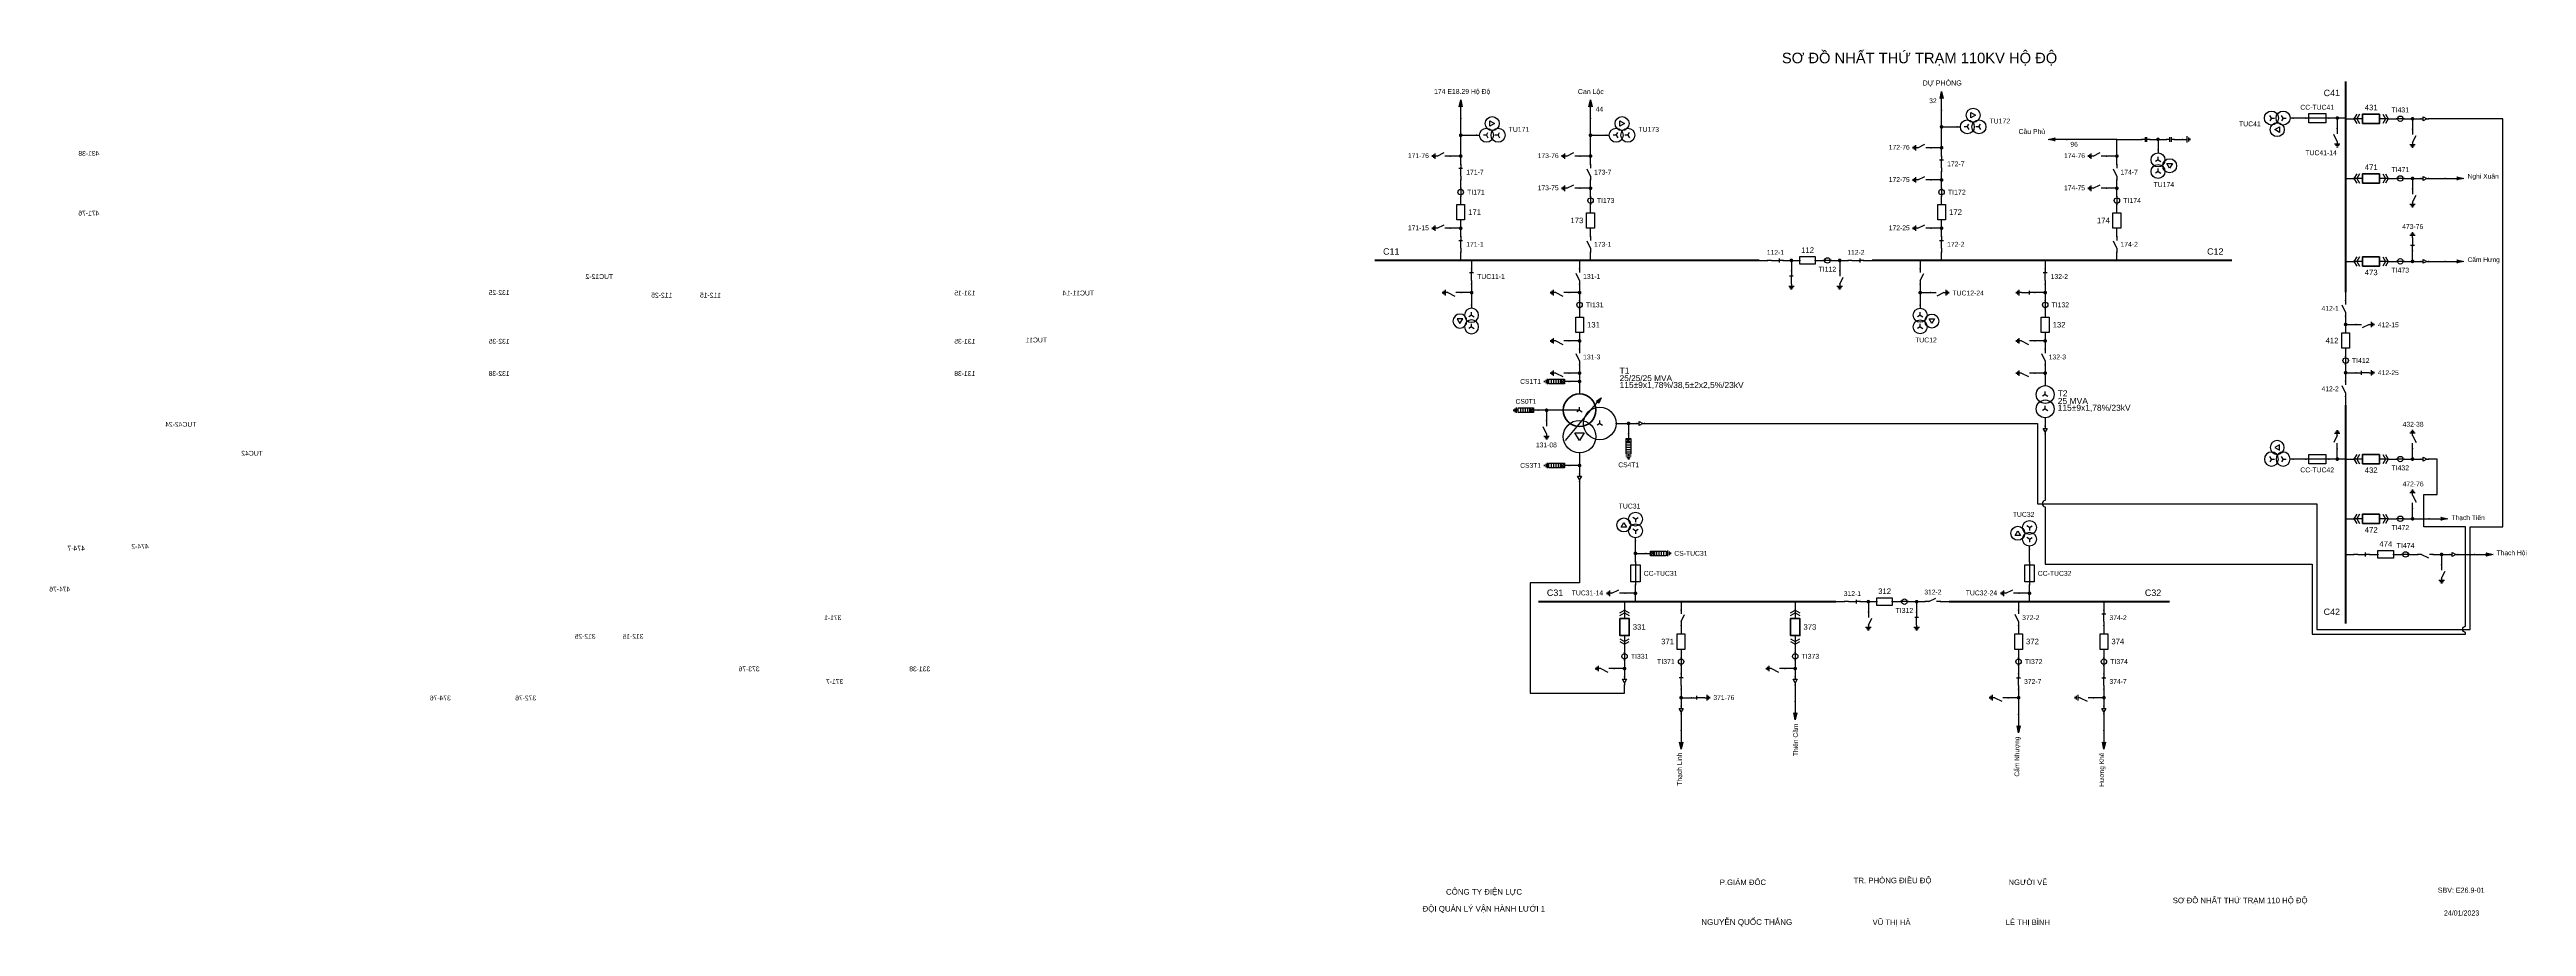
# Model space of a CAD drawing. Header units: millimetres. Extents: x -387 to 411, y 7 to 290.
import ezdxf

# ---------------------------------------------------------------- set-up
doc = ezdxf.new("R2010")
doc.units = ezdxf.units.MM
for name, color, linetype, lineweight in [('BUSBAR_110KV', 1, 'Continuous', 50), ('BUSBAR_22KV', 5, 'Continuous', 50), ('BUSBAR_35KV', 30, 'Continuous', 50), ('GROUND', 3, 'Continuous', 25), ('HV_110KV', 1, 'Continuous', 25), ('MV_22KV', 5, 'Continuous', 25), ('MV_35KV', 30, 'Continuous', 25)]:
    doc.layers.add(name, color=color, linetype=linetype, lineweight=lineweight)
doc.layers.add('SYM_PORTS', color=8, linetype='Continuous', plot=False)
doc.layers.add('TEXT', color=7, linetype='Continuous')
doc.styles.add('SLD_TEXT', font='arial.ttf')

# ---------------------------------------------------------------- blocks, each defined once
blk = doc.blocks.new('SYM_DISCONNECTOR_CLOSED')
at = {"lineweight": 25}
for points in [[(-0.625, 1.25), (0.625, 1.25)], [(0, 2.5), (0, 1.25)], [(0, -1.25), (0, 1.5)], [(0, -1.25), (0, -2.5)]]:
    blk.add_lwpolyline(points, dxfattribs=at)
at = {"layer": 'SYM_PORTS'}
for p in [(0, 2.5), (0, -2.5)]:
    blk.add_point(p, dxfattribs=at)
blk.add_attdef('DEVICE_CODE', (1.625, -0.5), '', height=2)
blk = doc.blocks.new('SYM_EARTHING_SWITCH_OPEN')
at = {"lineweight": 25}
for points in [[(0, -1.25), (-1.125, 1)], [(0, 3), (0, 1.25)], [(-0.875, -2), (0.875, -2)], [(-0.5625, -2.4375), (0.5625, -2.4375)], [(-0.25, -2.875), (0.25, -2.875)], [(0, -1.25), (0, -2)]]:
    blk.add_lwpolyline(points, dxfattribs=at)
at = {"layer": 'SYM_PORTS'}
blk.add_point((0, 3), dxfattribs=at)
blk.add_attdef('DEVICE_CODE', (1.875, 0), '', height=2)
blk = doc.blocks.new('SYM_CIRCUIT_BREAKER')
at = {"lineweight": 25}
blk.add_lwpolyline([(-1.25, 2.5), (1.25, 2.5), (1.25, -2.5), (-1.25, -2.5)], close=True, dxfattribs=at)
at = {"layer": 'SYM_PORTS'}
for p in [(0, 2.5), (0, -2.5)]:
    blk.add_point(p, dxfattribs=at)
blk.add_attdef('DEVICE_CODE', (2.25, -0.5), '', height=2)
at = {"flags": 1}
blk.add_attdef('RATING', (2.25, -3.5), '', height=2, dxfattribs=at)
blk = doc.blocks.new('SYM_CURRENT_TRANSFORMER')
at = {"lineweight": 25}
blk.add_lwpolyline([(0, 1.25), (0, -1.25)], dxfattribs=at)
blk.add_circle((0, 0), 0.875, dxfattribs=at)
at = {"layer": 'SYM_PORTS'}
for p in [(0, 1.25), (0, -1.25)]:
    blk.add_point(p, dxfattribs=at)
blk.add_attdef('DEVICE_CODE', (1.875, -1.75), '', height=2)
at = {"flags": 1}
blk.add_attdef('RATIO', (1.875, -4.75), '', height=2, dxfattribs=at)
blk = doc.blocks.new('SYM_VOLTAGE_TRANSFORMER')
at = {"lineweight": 25}
for points in [[(0, 1.375), (-0.8625, 0.875)], [(0, 4.625), (0, 3.625)], [(0, 1.375), (0, 2.375)], [(0, 1.375), (0.8625, 0.875)], [(0, -2.375), (-0.8625, -2.875)], [(0, -2.375), (0, -1.375)], [(0, -2.375), (0.8625, -2.875)]]:
    blk.add_lwpolyline(points, dxfattribs=at)
blk.add_lwpolyline([(2.875, 0.25), (4.625, 0.25), (3.75, -1.25)], close=True, dxfattribs=at)
for centre in [(0, 1.375), (3.75, -0.5), (0, -2.375)]:
    blk.add_circle(centre, 2.25, dxfattribs=at)
at = {"layer": 'SYM_PORTS'}
blk.add_point((0, 4.625), dxfattribs=at)
blk.add_attdef('DEVICE_CODE', (7, 1.625), '', height=2)
at = {"flags": 1}
blk.add_attdef('RATIO', (7, -1.375), '', height=2, dxfattribs=at)
blk = doc.blocks.new('SYM_LINE_FEEDER_ARROW')
blk.add_hatch(color=7).paths.add_polyline_path([(0, -3), (-0.5, -0.75), (0, -1.25), (0.5, -0.75)])
at = {"lineweight": 25}
blk.add_lwpolyline([(0, 3), (0, -1.25)], dxfattribs=at)
blk.add_lwpolyline([(0, -3), (-0.5, -0.75), (0, -1.25), (0.5, -0.75)], close=True, dxfattribs=at)
at = {"layer": 'SYM_PORTS'}
blk.add_point((0, 3), dxfattribs=at)
blk.add_attdef('LINE_NAME', (1.5, 0), '', height=2)
blk = doc.blocks.new('SYM_DISCONNECTOR_OPEN')
at = {"lineweight": 25}
for points in [[(0, -1.25), (-1.125, 1)], [(0, 2.5), (0, 1.25)], [(0, -1.25), (0, -2.5)]]:
    blk.add_lwpolyline(points, dxfattribs=at)
at = {"layer": 'SYM_PORTS'}
for p in [(0, 2.5), (0, -2.5)]:
    blk.add_point(p, dxfattribs=at)
blk.add_attdef('DEVICE_CODE', (1, -0.5), '', height=2)
blk = doc.blocks.new('SYM_SURGE_ARRESTER')
at = {"lineweight": 25}
for points in [[(-0.75, 2.5), (0.75, 2.5), (0.75, 1.25), (-0.75, 1.25)], [(-0.75, 1.25), (0.75, 1.25), (0.75, -2.5), (-0.75, -2.5)]]:
    blk.add_lwpolyline(points, close=True, dxfattribs=at)
for points in [[(-0.75, 2.5), (0.75, 1.25)], [(0.75, 2.5), (-0.75, 1.25)], [(-0.75, 0.5), (0.75, 0.5)], [(0, 4), (0, 2.5)], [(-0.875, -3.125), (0.875, -3.125)], [(-0.75, -0.25), (0.75, -0.25)], [(-0.75, -1), (0.75, -1)], [(-0.75, -1.75), (0.75, -1.75)], [(-0.5625, -3.5625), (0.5625, -3.5625)], [(-0.25, -4), (0.25, -4)], [(0, -2.5), (0, -3.125)]]:
    blk.add_lwpolyline(points, dxfattribs=at)
at = {"layer": 'SYM_PORTS'}
blk.add_point((0, 4), dxfattribs=at)
blk.add_attdef('DEVICE_CODE', (1.875, 1), '', height=2)
blk = doc.blocks.new('SYM_TRANSFORMER_3W')
blk.add_hatch(color=7).paths.add_polyline_path([(3.75, 8.25), (3.0125, 6.575), (2.2375, 7.225)])
at = {"lineweight": 25}
for points in [[(3.75, 8.25), (3.0125, 6.575), (2.2375, 7.225)], [(-4.75, -3), (-1.75, -3), (-3.25, -5.5)]]:
    blk.add_lwpolyline(points, close=True, dxfattribs=at)
for points in [[(-3.25, 4.25), (-8.5, 4.25)], [(-7.75, -5.5), (3.0125, 7.35)], [(-3.25, 4.25), (-4.1125, 3.75)], [(-3.25, 4.25), (-3.25, 5.25)], [(-3.25, 4.25), (-2.3875, 3.75)], [(3.25, 0), (2.3875, -0.5)], [(3.25, 0), (3.25, 1)], [(3.25, 0), (4.1125, -0.5)]]:
    blk.add_lwpolyline(points, dxfattribs=at)
at = {"lineweight": 50}
blk.add_circle((-3.25, 4.25), 5.25, dxfattribs=at)
at = {"lineweight": 25}
for centre in [(-3.25, -4.25), (3.25, 0)]:
    blk.add_circle(centre, 5.25, dxfattribs=at)
at = {"layer": 'SYM_PORTS'}
for p in [(-3.25, 9.5), (-8.5, 4.25), (8.5, 0), (-3.25, -9.5)]:
    blk.add_point(p, dxfattribs=at)
blk.add_attdef('DEVICE_CODE', (9.5, 6.5), '', height=2)
at = {"flags": 1}
for tag, p in [('VOLTAGE_RATIO', (9.5, 0.5)), ('POWER', (9.5, 3.5))]:
    blk.add_attdef(tag, p, '', height=2, dxfattribs=at)
blk = doc.blocks.new('SYM_CABLE_TERMINATION')
at = {"lineweight": 25}
blk.add_lwpolyline([(-0.625, 0.5), (0.625, 0.5), (0, -0.625)], close=True, dxfattribs=at)
for points in [[(0, 1.25), (0, 0.5)], [(0, -0.625), (0, -1.25)]]:
    blk.add_lwpolyline(points, dxfattribs=at)
at = {"layer": 'SYM_PORTS'}
for p in [(0, 1.25), (0, -1.25)]:
    blk.add_point(p, dxfattribs=at)
blk = doc.blocks.new('SYM_EARTHING_SWITCH_CLOSED')
at = {"lineweight": 25}
for points in [[(-0.625, 1.25), (0.625, 1.25)], [(0, 3), (0, 1.25)], [(0, -1.25), (0, 1.5)], [(-0.875, -2), (0.875, -2)], [(-0.5625, -2.4375), (0.5625, -2.4375)], [(-0.25, -2.875), (0.25, -2.875)], [(0, -1.25), (0, -2)]]:
    blk.add_lwpolyline(points, dxfattribs=at)
at = {"layer": 'SYM_PORTS'}
blk.add_point((0, 3), dxfattribs=at)
blk.add_attdef('DEVICE_CODE', (1.875, 0), '', height=2)
blk = doc.blocks.new('SYM_COUPLING_CAPACITOR')
at = {"lineweight": 25}
for points in [[(-0.75, 0.25), (0.75, 0.25)], [(0, 1.25), (0, 0.25)], [(-0.75, -0.25), (0.75, -0.25)], [(0, -0.25), (0, -1.25)]]:
    blk.add_lwpolyline(points, dxfattribs=at)
at = {"layer": 'SYM_PORTS'}
for p in [(0, 1.25), (0, -1.25)]:
    blk.add_point(p, dxfattribs=at)
blk.add_attdef('DEVICE_CODE', (1.75, -1.75), '', height=2)
blk = doc.blocks.new('SYM_GROUND_SYMBOL')
at = {"lineweight": 25}
for points in [[(0, 1.25), (0, -0.25)], [(-1, -0.25), (1, -0.25)], [(-0.625, -0.75), (0.625, -0.75)], [(-0.25, -1.25), (0.25, -1.25)]]:
    blk.add_lwpolyline(points, dxfattribs=at)
at = {"layer": 'SYM_PORTS'}
blk.add_point((0, 1.25), dxfattribs=at)
blk = doc.blocks.new('SYM_TRANSFORMER_2W')
at = {"lineweight": 25}
for points in [[(0, 2.3125), (-0.8625, 1.8125)], [(0, 2.3125), (0, 3.3125)], [(0, 2.3125), (0.8625, 1.8125)], [(0, -2.3125), (-0.8625, -2.8125)], [(0, -2.3125), (0, -1.3125)], [(0, -2.3125), (0.8625, -2.8125)]]:
    blk.add_lwpolyline(points, dxfattribs=at)
for centre in [(0, 2.3125), (0, -2.3125)]:
    blk.add_circle(centre, 2.875, dxfattribs=at)
at = {"layer": 'SYM_PORTS'}
for p in [(0, 5.1875), (0, -5.1875)]:
    blk.add_point(p, dxfattribs=at)
blk.add_attdef('DEVICE_CODE', (3.875, 2.1875), '', height=2)
at = {"flags": 1}
for tag, p in [('POWER', (3.875, -0.8125)), ('VOLTAGE_RATIO', (3.875, -3.8125))]:
    blk.add_attdef(tag, p, '', height=2, dxfattribs=at)
blk = doc.blocks.new('SYM_DRAWOUT_BREAKER')
at = {"lineweight": 25}
for points in [[(-1.5, 4.625), (0, 5.5), (1.5, 4.625)], [(-1.5, 3.75), (0, 4.625), (1.5, 3.75)], [(0, 5.5), (0, 2.75)], [(-1.5, -3.75), (0, -4.625), (1.5, -3.75)], [(-1.5, -4.625), (0, -5.5), (1.5, -4.625)], [(0, -2.75), (0, -5.5)]]:
    blk.add_lwpolyline(points, dxfattribs=at)
at = {"lineweight": 35}
blk.add_lwpolyline([(-1.5, 2.75), (1.5, 2.75), (1.5, -2.75), (-1.5, -2.75)], close=True, dxfattribs=at)
at = {"layer": 'SYM_PORTS'}
for p in [(0, 5.5), (0, -5.5)]:
    blk.add_point(p, dxfattribs=at)
blk.add_attdef('DEVICE_CODE', (2.5, 2.5), '', height=2)
at = {"flags": 1}
blk.add_attdef('RATING', (2.5, -0.5), '', height=2, dxfattribs=at)
blk = doc.blocks.new('SYM_FUSE_DISCONNECTOR')
at = {"lineweight": 25}
blk.add_lwpolyline([(-1.5, 2.75), (1.5, 2.75), (1.5, -2.75), (-1.5, -2.75)], close=True, dxfattribs=at)
blk.add_lwpolyline([(0, 3.75), (0, -3.75)], dxfattribs=at)
at = {"layer": 'SYM_PORTS'}
for p in [(0, 3.75), (0, -3.75)]:
    blk.add_point(p, dxfattribs=at)
blk.add_attdef('DEVICE_CODE', (2.5, 0.75), '', height=2)
at = {"flags": 1}
blk.add_attdef('RATING', (2.5, -2.25), '', height=2, dxfattribs=at)

msp = doc.modelspace()

# ---------------------------------------------------------------- hatches: boundary and pattern name
at = {"layer": 'HV_110KV'}
h = msp.add_hatch(color=7, dxfattribs=at)
edge = h.paths.add_edge_path()
edge.add_arc((222.59, 264.98), 0.6, 0, 360)
h = msp.add_hatch(color=7, dxfattribs=at)
edge = h.paths.add_edge_path()
edge.add_arc((67.6, 262.29), 0.6, 0, 360)
h = msp.add_hatch(color=7, dxfattribs=at)
edge = h.paths.add_edge_path()
edge.add_arc((67.6, 255.57), 0.6, 0, 360)
h = msp.add_hatch(color=7, dxfattribs=at)
edge = h.paths.add_edge_path()
edge.add_arc((109.44, 262.29), 0.6, 0, 360)
h = msp.add_hatch(color=7, dxfattribs=at)
edge = h.paths.add_edge_path()
edge.add_arc((109.44, 255.57), 0.6, 0, 360)
h = msp.add_hatch(color=7, dxfattribs=at)
edge = h.paths.add_edge_path()
edge.add_arc((222.59, 258.26), 0.6, 0, 360)
h = msp.add_hatch(color=7, dxfattribs=at)
edge = h.paths.add_edge_path()
edge.add_arc((279.09, 255.57), 0.6, 0, 360)
h = msp.add_hatch(color=7, dxfattribs=at)
edge = h.paths.add_edge_path()
edge.add_arc((292.35, 260.95), 0.6, 0, 360)
h = msp.add_hatch(color=7, dxfattribs=at)
edge = h.paths.add_edge_path()
edge.add_arc((222.59, 247.88), 0.6, 0, 360)
h = msp.add_hatch(color=7, dxfattribs=at)
edge = h.paths.add_edge_path()
edge.add_arc((109.44, 245.19), 0.6, 0, 360)
h = msp.add_hatch(color=7, dxfattribs=at)
edge = h.paths.add_edge_path()
edge.add_arc((279.09, 245.19), 0.6, 0, 360)
h = msp.add_hatch(color=7, dxfattribs=at)
edge = h.paths.add_edge_path()
edge.add_arc((67.6, 232.31), 0.6, 0, 360)
h = msp.add_hatch(color=7, dxfattribs=at)
edge = h.paths.add_edge_path()
edge.add_arc((222.59, 232.31), 0.6, 0, 360)
h = msp.add_hatch(color=7, dxfattribs=at)
edge = h.paths.add_edge_path()
edge.add_arc((174.18, 221.93), 0.6, 0, 360)
h = msp.add_hatch(color=7, dxfattribs=at)
edge = h.paths.add_edge_path()
edge.add_arc((189.75, 221.93), 0.6, 0, 360)
h = msp.add_hatch(color=7, dxfattribs=at)
edge = h.paths.add_edge_path()
edge.add_arc((71.11, 211.55), 0.6, 0, 360)
h = msp.add_hatch(color=7, dxfattribs=at)
edge = h.paths.add_edge_path()
edge.add_arc((105.91, 211.55), 0.6, 0, 360)
h = msp.add_hatch(color=7, dxfattribs=at)
edge = h.paths.add_edge_path()
edge.add_arc((215.7, 211.55), 0.6, 0, 360)
h = msp.add_hatch(color=7, dxfattribs=at)
edge = h.paths.add_edge_path()
edge.add_arc((255.99, 211.55), 0.6, 0, 360)
h = msp.add_hatch(color=7, dxfattribs=at)
edge = h.paths.add_edge_path()
edge.add_arc((105.91, 195.98), 0.6, 0, 360)
h = msp.add_hatch(color=7, dxfattribs=at)
edge = h.paths.add_edge_path()
edge.add_arc((255.99, 195.98), 0.6, 0, 360)
h = msp.add_hatch(color=7, dxfattribs=at)
edge = h.paths.add_edge_path()
edge.add_arc((105.91, 185.6), 0.6, 0, 360)
h = msp.add_hatch(color=7, dxfattribs=at)
edge = h.paths.add_edge_path()
edge.add_arc((255.99, 185.6), 0.6, 0, 360)
h = msp.add_hatch(color=7, dxfattribs=at)
edge = h.paths.add_edge_path()
edge.add_arc((105.91, 182.91), 0.6, 0, 360)
h = msp.add_hatch(color=7, dxfattribs=at)
edge = h.paths.add_edge_path()
edge.add_arc((95.28, 173.63), 0.6, 0, 360)
at = {"layer": 'MV_22KV'}
h = msp.add_hatch(color=7, dxfattribs=at)
edge = h.paths.add_edge_path()
edge.add_arc((350.13, 267.84), 0.6, 0, 360)
h = msp.add_hatch(color=7, dxfattribs=at)
edge = h.paths.add_edge_path()
edge.add_arc((374.39, 267.61), 0.6, 0, 360)
h = msp.add_hatch(color=7, dxfattribs=at)
edge = h.paths.add_edge_path()
edge.add_arc((374.39, 248.37), 0.6, 0, 360)
h = msp.add_hatch(color=7, dxfattribs=at)
edge = h.paths.add_edge_path()
edge.add_arc((374.39, 221.63), 0.6, 0, 360)
h = msp.add_hatch(color=7, dxfattribs=at)
edge = h.paths.add_edge_path()
edge.add_arc((352.82, 201.29), 0.6, 0, 360)
h = msp.add_hatch(color=7, dxfattribs=at)
edge = h.paths.add_edge_path()
edge.add_arc((352.82, 185.72), 0.6, 0, 360)
h = msp.add_hatch(color=7, dxfattribs=at)
edge = h.paths.add_edge_path()
edge.add_arc((121.7, 169.38), 0.6, 0, 360)
h = msp.add_hatch(color=7, dxfattribs=at)
edge = h.paths.add_edge_path()
edge.add_arc((350.13, 157.89), 0.6, 0, 360)
h = msp.add_hatch(color=7, dxfattribs=at)
edge = h.paths.add_edge_path()
edge.add_arc((374.39, 157.9), 0.6, 0, 360)
h = msp.add_hatch(color=7, dxfattribs=at)
edge = h.paths.add_edge_path()
edge.add_arc((374.39, 138.65), 0.6, 0, 360)
h = msp.add_hatch(color=7, dxfattribs=at)
edge = h.paths.add_edge_path()
edge.add_arc((383.76, 127.15), 0.6, 0, 360)
at = {"layer": 'MV_35KV'}
h = msp.add_hatch(color=7, dxfattribs=at)
edge = h.paths.add_edge_path()
edge.add_arc((105.91, 155.84), 0.6, 0, 360)
h = msp.add_hatch(color=7, dxfattribs=at)
edge = h.paths.add_edge_path()
edge.add_arc((123.92, 127.5), 0.6, 0, 360)
h = msp.add_hatch(color=7, dxfattribs=at)
edge = h.paths.add_edge_path()
edge.add_arc((123.92, 114.62), 0.6, 0, 360)
h = msp.add_hatch(color=7, dxfattribs=at)
edge = h.paths.add_edge_path()
edge.add_arc((198.99, 111.93), 0.6, 0, 360)
h = msp.add_hatch(color=7, dxfattribs=at)
edge = h.paths.add_edge_path()
edge.add_arc((214.56, 111.93), 0.6, 0, 360)
h = msp.add_hatch(color=7, dxfattribs=at)
edge = h.paths.add_edge_path()
edge.add_arc((250.92, 114.62), 0.6, 0, 360)
h = msp.add_hatch(color=7, dxfattribs=at)
edge = h.paths.add_edge_path()
edge.add_arc((120.41, 90.36), 0.6, 0, 360)
h = msp.add_hatch(color=7, dxfattribs=at)
edge = h.paths.add_edge_path()
edge.add_arc((175.42, 90.36), 0.6, 0, 360)
h = msp.add_hatch(color=7, dxfattribs=at)
edge = h.paths.add_edge_path()
edge.add_arc((138.64, 80.98), 0.6, 0, 360)
h = msp.add_hatch(color=7, dxfattribs=at)
edge = h.paths.add_edge_path()
edge.add_arc((247.41, 80.98), 0.6, 0, 360)
h = msp.add_hatch(color=7, dxfattribs=at)
edge = h.paths.add_edge_path()
edge.add_arc((274.92, 80.98), 0.6, 0, 360)

# ---------------------------------------------------------------- linework, layer by layer
at = {"layer": 'BUSBAR_110KV', "const_width": 0.625}
for points in [[(39.85, 221.93), (163.8, 221.93)], [(200.13, 221.93), (316.18, 221.93)]]:
    msp.add_lwpolyline(points, dxfattribs=at)
at = {"layer": 'BUSBAR_22KV', "const_width": 0.625}
for points in [[(352.82, 279.69), (352.82, 211.67)], [(352.82, 175.34), (352.82, 104.85)]]:
    msp.add_lwpolyline(points, dxfattribs=at)
at = {"layer": 'BUSBAR_35KV', "const_width": 0.625}
for points in [[(92.65, 111.93), (188.61, 111.93)], [(224.94, 111.93), (296.12, 111.93)]]:
    msp.add_lwpolyline(points, dxfattribs=at)
at = {"layer": 'GROUND'}
msp.add_lwpolyline([(297.54, 260.95), (300.23, 260.95)], dxfattribs=at)
at = {"layer": 'HV_110KV'}
for points in [[(67.6, 262.29), (67.6, 267.67)], [(109.44, 262.29), (109.44, 267.67)], [(222.59, 264.98), (222.59, 270.36)], [(222.59, 258.26), (222.59, 264.98)], [(222.59, 264.98), (227.63, 264.98)], [(67.6, 255.57), (64.24, 255.57)], [(67.6, 255.57), (67.6, 262.29)], [(67.6, 262.29), (72.64, 262.29)], [(67.6, 252.88), (67.6, 255.57)], [(109.44, 255.57), (106.08, 255.57)], [(109.44, 255.57), (109.44, 262.29)], [(109.44, 262.29), (114.48, 262.29)], [(109.44, 252.88), (109.44, 255.57)], [(222.59, 258.26), (219.23, 258.26)], [(222.59, 255.57), (222.59, 258.26)], [(279.09, 260.95), (262.95, 260.95)], [(279.09, 255.57), (275.73, 255.57)], [(279.09, 255.57), (279.09, 260.95)], [(279.09, 260.95), (287.16, 260.95)], [(279.09, 252.88), (279.09, 255.57)], [(289.66, 260.95), (292.35, 260.95)], [(292.35, 260.95), (292.35, 257.59)], [(292.35, 260.95), (295.04, 260.95)], [(67.6, 245.19), (67.6, 247.88)], [(109.44, 245.19), (109.44, 247.88)], [(222.59, 247.88), (219.23, 247.88)], [(222.59, 247.88), (222.59, 250.57)], [(222.59, 245.19), (222.59, 247.88)], [(279.09, 245.19), (279.09, 247.88)], [(67.6, 240), (67.6, 242.69)], [(109.44, 245.19), (106.08, 245.19)], [(109.44, 242.5), (109.44, 245.19)], [(109.44, 237.31), (109.44, 240)], [(222.59, 240), (222.59, 242.69)], [(279.09, 245.19), (275.73, 245.19)], [(279.09, 242.5), (279.09, 245.19)], [(279.09, 237.31), (279.09, 240)], [(67.6, 232.31), (64.24, 232.31)], [(67.6, 232.31), (67.6, 235)], [(67.6, 229.62), (67.6, 232.31)], [(109.44, 229.62), (109.44, 232.31)], [(222.59, 232.31), (219.23, 232.31)], [(222.59, 232.31), (222.59, 235)], [(222.59, 229.62), (222.59, 232.31)], [(279.09, 229.62), (279.09, 232.31)], [(67.6, 221.93), (67.6, 224.62)], [(109.44, 221.93), (109.44, 224.62)], [(222.59, 221.93), (222.59, 224.62)], [(279.09, 221.93), (279.09, 224.62)], [(71.11, 221.93), (71.11, 219.24)], [(105.91, 221.93), (105.91, 219.24)], [(163.8, 221.93), (166.49, 221.93)], [(171.49, 221.93), (174.18, 221.93)], [(174.18, 221.93), (174.18, 218.57)], [(174.18, 221.93), (176.87, 221.93)], [(181.87, 221.93), (184.56, 221.93)], [(187.06, 221.93), (189.75, 221.93)], [(189.75, 221.93), (189.75, 218.57)], [(189.75, 221.93), (192.44, 221.93)], [(197.44, 221.93), (200.13, 221.93)], [(215.7, 221.93), (215.7, 219.24)], [(255.99, 221.93), (255.99, 219.24)], [(71.11, 211.55), (67.75, 211.55)], [(71.11, 214.24), (71.11, 211.55)], [(71.11, 211.55), (71.11, 207.52)], [(105.91, 211.55), (102.55, 211.55)], [(105.91, 214.24), (105.91, 211.55)], [(105.91, 211.55), (105.91, 208.86)], [(215.7, 214.24), (215.7, 211.55)], [(215.7, 211.55), (219.06, 211.55)], [(215.7, 211.55), (215.7, 207.52)], [(255.99, 211.55), (252.63, 211.55)], [(255.99, 214.24), (255.99, 211.55)], [(255.99, 211.55), (255.99, 208.86)], [(105.91, 206.36), (105.91, 203.67)], [(255.99, 206.36), (255.99, 203.67)], [(105.91, 195.98), (102.55, 195.98)], [(105.91, 198.67), (105.91, 195.98)], [(105.91, 195.98), (105.91, 193.29)], [(255.99, 195.98), (252.63, 195.98)], [(255.99, 198.67), (255.99, 195.98)], [(255.99, 195.98), (255.99, 193.29)], [(105.91, 185.6), (102.55, 185.6)], [(105.91, 188.29), (105.91, 185.6)], [(105.91, 185.6), (105.91, 182.91)], [(255.99, 185.6), (252.63, 185.6)], [(255.99, 188.29), (255.99, 185.6)], [(255.99, 185.6), (255.99, 181.57)], [(105.91, 182.91), (102.55, 182.91)], [(105.91, 182.91), (105.91, 178.88)], [(95.28, 173.63), (92.59, 173.63)], [(100.66, 173.63), (95.28, 173.63)], [(95.28, 173.63), (95.28, 170.27)]]:
    msp.add_lwpolyline(points, dxfattribs=at)
at = {"layer": 'MV_22KV'}
for points in [[(126.89, 169.38), (129.59, 169.38), (253.5, 169.38), (253.5, 143.5), (343.5, 143.5), (343.5, 103), (393, 103), (393, 136), (403.5, 136), (403.5, 267.61), (382.27, 267.61), (379.57, 267.61)], [(339.94, 267.84), (335.9, 267.84)], [(350.13, 267.84), (347.44, 267.84)], [(352.82, 267.84), (350.13, 267.84)], [(350.13, 267.84), (350.13, 264.48)], [(352.82, 267.61), (355.51, 267.61)], [(366.51, 267.61), (369.2, 267.61)], [(371.7, 267.61), (374.39, 267.61)], [(374.39, 267.61), (374.39, 264.25)], [(374.39, 267.61), (377.07, 267.61)], [(352.82, 248.37), (355.51, 248.37)], [(366.51, 248.37), (369.2, 248.37)], [(371.7, 248.37), (374.39, 248.37)], [(374.39, 248.37), (374.39, 245.01)], [(374.39, 248.37), (377.07, 248.37)], [(379.57, 248.37), (384.95, 248.37)], [(374.39, 221.63), (374.39, 224.99)], [(352.82, 221.63), (355.51, 221.63)], [(366.51, 221.63), (369.2, 221.63)], [(371.7, 221.63), (374.39, 221.63)], [(374.39, 221.63), (377.07, 221.63)], [(379.57, 221.63), (384.95, 221.63)], [(352.82, 211.67), (352.82, 208.98)], [(352.82, 203.98), (352.82, 201.29)], [(352.82, 201.29), (356.18, 201.29)], [(352.82, 201.29), (352.82, 198.6)], [(352.82, 193.6), (352.82, 190.91)], [(352.82, 188.41), (352.82, 185.72)], [(352.82, 185.72), (356.18, 185.72)], [(352.82, 185.72), (352.82, 183.03)], [(352.82, 178.03), (352.82, 175.34)], [(117.66, 169.38), (121.7, 169.38)], [(121.7, 169.38), (121.7, 166.02)], [(121.7, 169.38), (124.39, 169.38)], [(255.99, 171.19), (255.99, 168.5)], [(350.13, 157.89), (350.13, 161.25)], [(374.39, 157.9), (374.39, 161.26)], [(339.94, 157.89), (335.9, 157.89)], [(350.13, 157.89), (347.44, 157.89)], [(352.82, 157.89), (350.13, 157.89)], [(352.82, 157.9), (355.51, 157.9)], [(366.51, 157.9), (369.2, 157.9)], [(371.7, 157.9), (374.39, 157.9)], [(374.39, 157.9), (377.07, 157.9)], [(352.82, 138.65), (355.51, 138.65)], [(366.51, 138.65), (369.2, 138.65)], [(371.7, 138.65), (374.39, 138.65)], [(374.39, 138.65), (374.39, 142.01)], [(374.39, 138.65), (379.76, 138.65)], [(352.82, 127.15), (355.51, 127.15)], [(360.51, 127.15), (363.2, 127.15)], [(368.2, 127.15), (370.89, 127.15)], [(373.39, 127.15), (376.07, 127.15)], [(381.07, 127.15), (383.76, 127.15)], [(383.76, 127.15), (383.76, 123.79)], [(383.76, 127.15), (386.45, 127.15)], [(388.95, 127.15), (394.33, 127.15)]]:
    msp.add_lwpolyline(points, dxfattribs=at)
msp.add_lwpolyline([(255.99, 166), (255.99, 163.3), (255.99, 144.5, 1), (255.99, 142.5), (255.99, 124), (342, 124), (342, 101.5), (391.5, 101.5), (391.5, 102, -1), (391.5, 104), (391.5, 136), (378, 136), (378, 146.5), (382.27, 146.5), (382.27, 157.9), (379.57, 157.9)], format="xyb", dxfattribs=at)
at = {"layer": 'MV_35KV'}
for points in [[(105.91, 159.88), (105.91, 155.84)], [(105.91, 155.84), (102.55, 155.84)], [(105.91, 155.84), (105.91, 153.15)], [(105.91, 150.65), (105.91, 147.95), (105.91, 118), (90, 118), (90, 82.47), (120.41, 82.47), (120.41, 85.17)], [(123.92, 127.5), (123.92, 131.53)], [(250.92, 124.81), (250.92, 128.84)], [(123.92, 124.81), (123.92, 127.5)], [(123.92, 127.5), (127.28, 127.5)], [(120.41, 111.93), (120.41, 109.24)], [(123.92, 114.62), (120.56, 114.62)], [(123.92, 114.62), (123.92, 117.31)], [(123.92, 111.93), (123.92, 114.62)], [(138.64, 111.93), (138.64, 109.24)], [(175.42, 111.93), (175.42, 109.24)], [(188.61, 111.93), (191.3, 111.93)], [(196.3, 111.93), (198.99, 111.93)], [(198.99, 111.93), (198.99, 108.57)], [(198.99, 111.93), (201.68, 111.93)], [(206.68, 111.93), (209.37, 111.93)], [(211.87, 111.93), (214.56, 111.93)], [(214.56, 111.93), (214.56, 108.57)], [(214.56, 111.93), (217.25, 111.93)], [(222.25, 111.93), (224.94, 111.93)], [(247.41, 111.93), (247.41, 109.24)], [(250.92, 114.62), (247.56, 114.62)], [(250.92, 114.62), (250.92, 117.31)], [(250.92, 111.93), (250.92, 114.62)], [(274.92, 111.93), (274.92, 109.24)], [(138.64, 104.24), (138.64, 101.55)], [(247.41, 104.24), (247.41, 101.55)], [(274.92, 104.24), (274.92, 101.55)], [(120.41, 98.24), (120.41, 95.55)], [(138.64, 96.55), (138.64, 93.86)], [(175.42, 98.24), (175.42, 95.55)], [(247.41, 96.55), (247.41, 93.86)], [(274.92, 96.55), (274.92, 93.86)], [(120.41, 90.36), (117.05, 90.36)], [(120.41, 93.05), (120.41, 90.36)], [(120.41, 90.36), (120.41, 87.67)], [(138.64, 91.36), (138.64, 88.67)], [(175.42, 90.36), (172.06, 90.36)], [(175.42, 93.05), (175.42, 90.36)], [(175.42, 90.36), (175.42, 87.67)], [(247.41, 91.36), (247.41, 88.67)], [(274.92, 91.36), (274.92, 88.67)], [(138.64, 83.67), (138.64, 80.98)], [(138.64, 80.98), (142, 80.98)], [(138.64, 80.98), (138.64, 78.29)], [(175.42, 85.17), (175.42, 79.79)], [(247.41, 80.98), (244.05, 80.98)], [(247.41, 83.67), (247.41, 80.98)], [(247.41, 80.98), (247.41, 75.6)], [(274.92, 80.98), (271.56, 80.98)], [(274.92, 83.67), (274.92, 80.98)], [(274.92, 80.98), (274.92, 78.29)], [(138.64, 75.79), (138.64, 70.41)], [(274.92, 75.79), (274.92, 70.41)]]:
    msp.add_lwpolyline(points, dxfattribs=at)

# ---------------------------------------------------------------- block references
at = {"layer": 'GROUND'}
for name, p, rotation in [('SYM_COUPLING_CAPACITOR', (296.29, 260.95), 270), ('SYM_GROUND_SYMBOL', (301.48, 260.95), 90)]:
    msp.add_blockref(name, p, dxfattribs=dict(at, rotation=rotation))
at = {"layer": 'HV_110KV'}
for name, p, rotation in [('SYM_LINE_FEEDER_ARROW', (67.6, 270.67), 180), ('SYM_LINE_FEEDER_ARROW', (109.44, 270.67), 180), ('SYM_LINE_FEEDER_ARROW', (222.59, 273.36), 180), ('SYM_LINE_FEEDER_ARROW', (259.95, 260.95), 270), ('SYM_COUPLING_CAPACITOR', (288.41, 260.95), 270)]:
    msp.add_blockref(name, p, dxfattribs=dict(at, rotation=rotation))
ref = msp.add_blockref('SYM_VOLTAGE_TRANSFORMER', (77.27, 262.29), dxfattribs=dict(at, rotation=90))
ref.add_attrib('DEVICE_CODE', 'TU171', (83.05, 263.39), dxfattribs={"layer": 'TEXT', "height": 1.584, "style": 'SLD_TEXT'})
ref = msp.add_blockref('SYM_VOLTAGE_TRANSFORMER', (119.1, 262.29), dxfattribs=dict(at, rotation=90))
ref.add_attrib('DEVICE_CODE', 'TU173', (124.88, 263.39), dxfattribs={"layer": 'TEXT', "height": 1.584, "style": 'SLD_TEXT'})
ref = msp.add_blockref('SYM_VOLTAGE_TRANSFORMER', (232.26, 264.98), dxfattribs=dict(at, rotation=90))
ref.add_attrib('DEVICE_CODE', 'TU172', (238.04, 266.08), dxfattribs={"layer": 'TEXT', "height": 1.584, "style": 'SLD_TEXT'})
ref = msp.add_blockref('SYM_EARTHING_SWITCH_OPEN', (61.24, 255.57), dxfattribs=dict(at, rotation=270))
ref.add_attrib('DEVICE_CODE', '171-76', (50.58, 254.94), dxfattribs={"layer": 'TEXT', "height": 1.554, "style": 'SLD_TEXT'})
ref = msp.add_blockref('SYM_EARTHING_SWITCH_OPEN', (103.08, 255.57), dxfattribs=dict(at, rotation=270))
ref.add_attrib('DEVICE_CODE', '173-76', (92.41, 254.94), dxfattribs={"layer": 'TEXT', "height": 1.554, "style": 'SLD_TEXT'})
ref = msp.add_blockref('SYM_EARTHING_SWITCH_OPEN', (216.23, 258.26), dxfattribs=dict(at, rotation=270))
ref.add_attrib('DEVICE_CODE', '172-76', (205.57, 257.63), dxfattribs={"layer": 'TEXT', "height": 1.554, "style": 'SLD_TEXT'})
ref = msp.add_blockref('SYM_DISCONNECTOR_CLOSED', (222.59, 253.07), dxfattribs=at)
ref.add_attrib('DEVICE_CODE', '172-7', (224.38, 252.3), dxfattribs={"layer": 'TEXT', "height": 1.569, "style": 'SLD_TEXT'})
ref = msp.add_blockref('SYM_EARTHING_SWITCH_OPEN', (272.73, 255.57), dxfattribs=dict(at, rotation=270))
ref.add_attrib('DEVICE_CODE', '174-76', (262.06, 254.94), dxfattribs={"layer": 'TEXT', "height": 1.554, "style": 'SLD_TEXT'})
ref = msp.add_blockref('SYM_VOLTAGE_TRANSFORMER', (292.35, 252.96), dxfattribs=at)
ref.add_attrib('DEVICE_CODE', 'TU174', (290.9, 245.59), dxfattribs={"layer": 'TEXT', "height": 1.584, "style": 'SLD_TEXT'})
ref = msp.add_blockref('SYM_DISCONNECTOR_CLOSED', (67.6, 250.38), dxfattribs=at)
ref.add_attrib('DEVICE_CODE', '171-7', (69.39, 249.61), dxfattribs={"layer": 'TEXT', "height": 1.569, "style": 'SLD_TEXT'})
ref = msp.add_blockref('SYM_DISCONNECTOR_OPEN', (109.44, 250.38), dxfattribs=at)
ref.add_attrib('DEVICE_CODE', '173-7', (110.59, 249.62), dxfattribs={"layer": 'TEXT', "height": 1.556, "style": 'SLD_TEXT'})
ref = msp.add_blockref('SYM_EARTHING_SWITCH_OPEN', (216.23, 247.88), dxfattribs=dict(at, rotation=270))
ref.add_attrib('DEVICE_CODE', '172-75', (205.57, 247.25), dxfattribs={"layer": 'TEXT', "height": 1.554, "style": 'SLD_TEXT'})
ref = msp.add_blockref('SYM_DISCONNECTOR_OPEN', (279.09, 250.38), dxfattribs=at)
ref.add_attrib('DEVICE_CODE', '174-7', (280.25, 249.61), dxfattribs={"layer": 'TEXT', "height": 1.569, "style": 'SLD_TEXT'})
ref = msp.add_blockref('SYM_CIRCUIT_BREAKER', (67.6, 237.5), dxfattribs=at)
ref.add_attrib('DEVICE_CODE', '171', (70.01, 236.63), dxfattribs={"layer": 'TEXT', "height": 1.789, "style": 'SLD_TEXT'})
ref = msp.add_blockref('SYM_CURRENT_TRANSFORMER', (67.6, 243.94), dxfattribs=at)
ref.add_attrib('DEVICE_CODE', 'TI171', (69.64, 243.13), dxfattribs={"layer": 'TEXT', "height": 1.606, "style": 'SLD_TEXT'})
ref = msp.add_blockref('SYM_EARTHING_SWITCH_OPEN', (103.08, 245.19), dxfattribs=dict(at, rotation=270))
ref.add_attrib('DEVICE_CODE', '173-75', (92.41, 244.56), dxfattribs={"layer": 'TEXT', "height": 1.554, "style": 'SLD_TEXT'})
ref = msp.add_blockref('SYM_CURRENT_TRANSFORMER', (109.44, 241.25), dxfattribs=at)
ref.add_attrib('DEVICE_CODE', 'TI173', (111.47, 240.46), dxfattribs={"layer": 'TEXT', "height": 1.592, "style": 'SLD_TEXT'})
ref = msp.add_blockref('SYM_CIRCUIT_BREAKER', (222.59, 237.5), dxfattribs=at)
ref.add_attrib('DEVICE_CODE', '172', (225, 236.63), dxfattribs={"layer": 'TEXT', "height": 1.789, "style": 'SLD_TEXT'})
ref = msp.add_blockref('SYM_CURRENT_TRANSFORMER', (222.59, 243.94), dxfattribs=at)
ref.add_attrib('DEVICE_CODE', 'TI172', (224.63, 243.13), dxfattribs={"layer": 'TEXT', "height": 1.606, "style": 'SLD_TEXT'})
ref = msp.add_blockref('SYM_EARTHING_SWITCH_OPEN', (272.73, 245.19), dxfattribs=dict(at, rotation=270))
ref.add_attrib('DEVICE_CODE', '174-75', (262.06, 244.56), dxfattribs={"layer": 'TEXT', "height": 1.554, "style": 'SLD_TEXT'})
ref = msp.add_blockref('SYM_CURRENT_TRANSFORMER', (279.09, 241.25), dxfattribs=at)
ref.add_attrib('DEVICE_CODE', 'TI174', (281.12, 240.44), dxfattribs={"layer": 'TEXT', "height": 1.606, "style": 'SLD_TEXT'})
ref = msp.add_blockref('SYM_EARTHING_SWITCH_OPEN', (61.24, 232.31), dxfattribs=dict(at, rotation=270))
ref.add_attrib('DEVICE_CODE', '171-15', (50.58, 231.68), dxfattribs={"layer": 'TEXT', "height": 1.554, "style": 'SLD_TEXT'})
ref = msp.add_blockref('SYM_CIRCUIT_BREAKER', (109.44, 234.81), dxfattribs=at)
ref.add_attrib('DEVICE_CODE', '173', (102.99, 233.95), dxfattribs={"layer": 'TEXT', "height": 1.774, "style": 'SLD_TEXT'})
ref = msp.add_blockref('SYM_EARTHING_SWITCH_OPEN', (216.23, 232.31), dxfattribs=dict(at, rotation=270))
ref.add_attrib('DEVICE_CODE', '172-25', (205.57, 231.68), dxfattribs={"layer": 'TEXT', "height": 1.554, "style": 'SLD_TEXT'})
ref = msp.add_blockref('SYM_CIRCUIT_BREAKER', (279.09, 234.81), dxfattribs=at)
ref.add_attrib('DEVICE_CODE', '174', (272.65, 233.94), dxfattribs={"layer": 'TEXT', "height": 1.789, "style": 'SLD_TEXT'})
ref = msp.add_blockref('SYM_DISCONNECTOR_CLOSED', (67.6, 227.12), dxfattribs=at)
ref.add_attrib('DEVICE_CODE', '171-1', (69.39, 226.35), dxfattribs={"layer": 'TEXT', "height": 1.569, "style": 'SLD_TEXT'})
ref = msp.add_blockref('SYM_DISCONNECTOR_OPEN', (109.44, 227.12), dxfattribs=at)
ref.add_attrib('DEVICE_CODE', '173-1', (110.59, 226.36), dxfattribs={"layer": 'TEXT', "height": 1.556, "style": 'SLD_TEXT'})
ref = msp.add_blockref('SYM_DISCONNECTOR_CLOSED', (168.99, 221.93), dxfattribs=dict(at, rotation=270))
ref.add_attrib('DEVICE_CODE', '112-1', (166.26, 223.74), dxfattribs={"layer": 'TEXT', "height": 1.553, "style": 'SLD_TEXT'})
ref = msp.add_blockref('SYM_CIRCUIT_BREAKER', (179.37, 221.93), dxfattribs=dict(at, rotation=270))
ref.add_attrib('DEVICE_CODE', '112', (177.35, 224.38), dxfattribs={"layer": 'TEXT', "height": 1.771, "style": 'SLD_TEXT'})
ref = msp.add_blockref('SYM_DISCONNECTOR_CLOSED', (194.94, 221.93), dxfattribs=dict(at, rotation=270))
ref.add_attrib('DEVICE_CODE', '112-2', (192.21, 223.74), dxfattribs={"layer": 'TEXT', "height": 1.553, "style": 'SLD_TEXT'})
ref = msp.add_blockref('SYM_DISCONNECTOR_CLOSED', (222.59, 227.12), dxfattribs=at)
ref.add_attrib('DEVICE_CODE', '172-2', (224.38, 226.35), dxfattribs={"layer": 'TEXT', "height": 1.569, "style": 'SLD_TEXT'})
ref = msp.add_blockref('SYM_DISCONNECTOR_OPEN', (279.09, 227.12), dxfattribs=at)
ref.add_attrib('DEVICE_CODE', '174-2', (280.25, 226.35), dxfattribs={"layer": 'TEXT', "height": 1.569, "style": 'SLD_TEXT'})
ref = msp.add_blockref('SYM_DISCONNECTOR_OPEN', (215.7, 216.74), dxfattribs=dict(at, xscale=-1))
ref.add_attrib('DEVICE_CODE', 'TUC12-2', (205.57, 215.95), dxfattribs={"layer": 'TEXT', "extrusion": (0, 0, -1), "height": 1.577, "style": 'SLD_TEXT'})
ref = msp.add_blockref('SYM_EARTHING_SWITCH_OPEN', (189.75, 215.57), dxfattribs=dict(at, xscale=-1))
ref.add_attrib('DEVICE_CODE', '112-25', (186.56, 209.98), dxfattribs={"layer": 'TEXT', "extrusion": (0, 0, -1), "height": 1.551, "style": 'SLD_TEXT'})
ref = msp.add_blockref('SYM_EARTHING_SWITCH_CLOSED', (174.18, 215.57), dxfattribs=dict(at, xscale=-1))
ref.add_attrib('DEVICE_CODE', '112-15', (170.86, 209.98), dxfattribs={"layer": 'TEXT', "extrusion": (0, 0, -1), "height": 1.551, "style": 'SLD_TEXT'})
ref = msp.add_blockref('SYM_DISCONNECTOR_CLOSED', (71.11, 216.74), dxfattribs=at)
ref.add_attrib('DEVICE_CODE', 'TUC11-1', (72.9, 215.95), dxfattribs={"layer": 'TEXT', "height": 1.577, "style": 'SLD_TEXT'})
ref = msp.add_blockref('SYM_DISCONNECTOR_OPEN', (105.91, 216.74), dxfattribs=at)
ref.add_attrib('DEVICE_CODE', '131-1', (107.07, 215.99), dxfattribs={"layer": 'TEXT', "height": 1.553, "style": 'SLD_TEXT'})
ref = msp.add_blockref('SYM_CURRENT_TRANSFORMER', (185.81, 221.93), dxfattribs=dict(at, rotation=270))
ref.add_attrib('DEVICE_CODE', 'TI112', (182.95, 218.3), dxfattribs={"layer": 'TEXT', "height": 1.589, "style": 'SLD_TEXT'})
ref = msp.add_blockref('SYM_DISCONNECTOR_CLOSED', (255.99, 216.74), dxfattribs=at)
ref.add_attrib('DEVICE_CODE', '132-2', (257.77, 215.99), dxfattribs={"layer": 'TEXT', "height": 1.553, "style": 'SLD_TEXT'})
ref = msp.add_blockref('SYM_EARTHING_SWITCH_CLOSED', (249.63, 211.55), dxfattribs=dict(at, xscale=-1, rotation=270))
ref.add_attrib('DEVICE_CODE', '132-25', (238.96, 210.8), dxfattribs={"layer": 'TEXT', "extrusion": (0, 0, -1), "height": 1.551, "style": 'SLD_TEXT'})
ref = msp.add_blockref('SYM_EARTHING_SWITCH_OPEN', (99.55, 211.55), dxfattribs=dict(at, xscale=-1, rotation=270))
ref.add_attrib('DEVICE_CODE', '131-15', (88.88, 210.67), dxfattribs={"layer": 'TEXT', "extrusion": (0, 0, -1), "height": 1.551, "style": 'SLD_TEXT'})
ref = msp.add_blockref('SYM_EARTHING_SWITCH_OPEN', (64.75, 211.55), dxfattribs=dict(at, xscale=-1, rotation=270))
ref.add_attrib('DEVICE_CODE', 'TUC11-14', (50.58, 210.64), dxfattribs={"layer": 'TEXT', "extrusion": (0, 0, -1), "height": 1.572, "style": 'SLD_TEXT'})
ref = msp.add_blockref('SYM_CURRENT_TRANSFORMER', (105.91, 207.61), dxfattribs=at)
ref.add_attrib('DEVICE_CODE', 'TI131', (107.95, 206.82), dxfattribs={"layer": 'TEXT', "height": 1.589, "style": 'SLD_TEXT'})
ref = msp.add_blockref('SYM_EARTHING_SWITCH_OPEN', (222.06, 211.55), dxfattribs=dict(at, rotation=90))
ref.add_attrib('DEVICE_CODE', 'TUC12-24', (226.09, 210.64), dxfattribs={"layer": 'TEXT', "height": 1.572, "style": 'SLD_TEXT'})
ref = msp.add_blockref('SYM_CURRENT_TRANSFORMER', (255.99, 207.61), dxfattribs=at)
ref.add_attrib('DEVICE_CODE', 'TI132', (258.02, 206.82), dxfattribs={"layer": 'TEXT', "height": 1.589, "style": 'SLD_TEXT'})
ref = msp.add_blockref('SYM_VOLTAGE_TRANSFORMER', (71.11, 202.89), dxfattribs=dict(at, xscale=-1))
ref.add_attrib('DEVICE_CODE', 'TUC11', (65.73, 195.5), dxfattribs={"layer": 'TEXT', "extrusion": (0, 0, -1), "height": 1.579, "style": 'SLD_TEXT'})
ref = msp.add_blockref('SYM_CIRCUIT_BREAKER', (105.91, 201.17), dxfattribs=at)
ref.add_attrib('DEVICE_CODE', '131', (108.32, 200.32), dxfattribs={"layer": 'TEXT', "height": 1.774, "style": 'SLD_TEXT'})
ref = msp.add_blockref('SYM_VOLTAGE_TRANSFORMER', (215.7, 202.89), dxfattribs=at)
ref.add_attrib('DEVICE_CODE', 'TUC12', (214.06, 195.5), dxfattribs={"layer": 'TEXT', "height": 1.579, "style": 'SLD_TEXT'})
ref = msp.add_blockref('SYM_CIRCUIT_BREAKER', (255.99, 201.17), dxfattribs=at)
ref.add_attrib('DEVICE_CODE', '132', (258.4, 200.32), dxfattribs={"layer": 'TEXT', "height": 1.774, "style": 'SLD_TEXT'})
ref = msp.add_blockref('SYM_EARTHING_SWITCH_OPEN', (249.63, 195.98), dxfattribs=dict(at, xscale=-1, rotation=270))
ref.add_attrib('DEVICE_CODE', '132-35', (238.96, 195.1), dxfattribs={"layer": 'TEXT', "extrusion": (0, 0, -1), "height": 1.551, "style": 'SLD_TEXT'})
ref = msp.add_blockref('SYM_EARTHING_SWITCH_OPEN', (99.55, 195.98), dxfattribs=dict(at, xscale=-1, rotation=270))
ref.add_attrib('DEVICE_CODE', '131-35', (88.88, 195.1), dxfattribs={"layer": 'TEXT', "extrusion": (0, 0, -1), "height": 1.551, "style": 'SLD_TEXT'})
ref = msp.add_blockref('SYM_DISCONNECTOR_OPEN', (105.91, 190.79), dxfattribs=at)
ref.add_attrib('DEVICE_CODE', '131-3', (107.07, 190.04), dxfattribs={"layer": 'TEXT', "height": 1.553, "style": 'SLD_TEXT'})
ref = msp.add_blockref('SYM_DISCONNECTOR_OPEN', (255.99, 190.79), dxfattribs=at)
ref.add_attrib('DEVICE_CODE', '132-3', (257.15, 190.04), dxfattribs={"layer": 'TEXT', "height": 1.553, "style": 'SLD_TEXT'})
ref = msp.add_blockref('SYM_EARTHING_SWITCH_OPEN', (249.63, 185.6), dxfattribs=dict(at, xscale=-1, rotation=270))
ref.add_attrib('DEVICE_CODE', '132-38', (238.96, 184.72), dxfattribs={"layer": 'TEXT', "extrusion": (0, 0, -1), "height": 1.551, "style": 'SLD_TEXT'})
ref = msp.add_blockref('SYM_EARTHING_SWITCH_OPEN', (99.55, 185.6), dxfattribs=dict(at, xscale=-1, rotation=270))
ref.add_attrib('DEVICE_CODE', '131-38', (88.88, 184.72), dxfattribs={"layer": 'TEXT', "extrusion": (0, 0, -1), "height": 1.551, "style": 'SLD_TEXT'})
ref = msp.add_blockref('SYM_SURGE_ARRESTER', (98.55, 182.91), dxfattribs=dict(at, rotation=270))
ref.add_attrib('DEVICE_CODE', 'CS1T1', (86.76, 182.15), dxfattribs={"layer": 'TEXT', "height": 1.548, "style": 'SLD_TEXT'})
ref = msp.add_blockref('SYM_TRANSFORMER_3W', (109.16, 169.38), dxfattribs=at)
ref.add_attrib('DEVICE_CODE', 'T1', (118.82, 185.48), dxfattribs={"layer": 'TEXT', "height": 1.936, "style": 'SLD_TEXT'})
ref = msp.add_blockref('SYM_SURGE_ARRESTER', (88.59, 173.63), dxfattribs=dict(at, rotation=270))
ref.add_attrib('DEVICE_CODE', 'CS0T1', (85.27, 175.71), dxfattribs={"layer": 'TEXT', "height": 1.548, "style": 'SLD_TEXT'})
ref = msp.add_blockref('SYM_TRANSFORMER_2W', (255.99, 176.38), dxfattribs=at)
ref.add_attrib('DEVICE_CODE', 'T2', (260.02, 178.12), dxfattribs={"layer": 'TEXT', "height": 1.936, "style": 'SLD_TEXT'})
ref = msp.add_blockref('SYM_EARTHING_SWITCH_OPEN', (95.28, 167.27), dxfattribs=at)
ref.add_attrib('DEVICE_CODE', '131-08', (91.84, 161.68), dxfattribs={"layer": 'TEXT', "height": 1.551, "style": 'SLD_TEXT'})
at = {"layer": 'MV_22KV'}
ref = msp.add_blockref('SYM_FUSE_DISCONNECTOR', (343.69, 267.84), dxfattribs=dict(at, rotation=270))
ref.add_attrib('DEVICE_CODE', 'CC-TUC41', (338.22, 270.52), dxfattribs={"layer": 'TEXT', "height": 1.576, "style": 'SLD_TEXT'})
ref = msp.add_blockref('SYM_DRAWOUT_BREAKER', (361.01, 267.61), dxfattribs=dict(at, rotation=270))
ref.add_attrib('DEVICE_CODE', '431', (358.99, 270.34), dxfattribs={"layer": 'TEXT', "height": 1.774, "style": 'SLD_TEXT'})
ref = msp.add_blockref('SYM_EARTHING_SWITCH_OPEN', (374.39, 261.25), dxfattribs=dict(at, xscale=-1))
ref.add_attrib('DEVICE_CODE', '431-38', (371.19, 255.66), dxfattribs={"layer": 'TEXT', "extrusion": (0, 0, -1), "height": 1.551, "style": 'SLD_TEXT'})
ref = msp.add_blockref('SYM_VOLTAGE_TRANSFORMER', (331.28, 267.84), dxfattribs=dict(at, rotation=270))
ref.add_attrib('DEVICE_CODE', 'TUC41', (318.47, 265.17), dxfattribs={"layer": 'TEXT', "height": 1.579, "style": 'SLD_TEXT'})
ref = msp.add_blockref('SYM_EARTHING_SWITCH_OPEN', (350.13, 261.48), dxfattribs=at)
ref.add_attrib('DEVICE_CODE', 'TUC41-14', (339.86, 255.85), dxfattribs={"layer": 'TEXT', "height": 1.572, "style": 'SLD_TEXT'})
ref = msp.add_blockref('SYM_CURRENT_TRANSFORMER', (370.45, 267.61), dxfattribs=dict(at, rotation=270))
ref.add_attrib('DEVICE_CODE', 'TI431', (367.58, 269.65), dxfattribs={"layer": 'TEXT', "height": 1.589, "style": 'SLD_TEXT'})
at = {"layer": 'MV_22KV', "rotation": 90}
for name, p in [('SYM_CABLE_TERMINATION', (378.32, 267.61)), ('SYM_CABLE_TERMINATION', (378.32, 248.37)), ('SYM_LINE_FEEDER_ARROW', (387.95, 248.37)), ('SYM_CABLE_TERMINATION', (378.32, 221.63)), ('SYM_LINE_FEEDER_ARROW', (387.95, 221.63)), ('SYM_CABLE_TERMINATION', (125.64, 169.38)), ('SYM_CABLE_TERMINATION', (378.32, 157.9)), ('SYM_LINE_FEEDER_ARROW', (382.76, 138.65)), ('SYM_CABLE_TERMINATION', (387.7, 127.15)), ('SYM_LINE_FEEDER_ARROW', (397.33, 127.15))]:
    msp.add_blockref(name, p, dxfattribs=at)
at = {"layer": 'MV_22KV'}
ref = msp.add_blockref('SYM_DRAWOUT_BREAKER', (361.01, 248.37), dxfattribs=dict(at, rotation=270))
ref.add_attrib('DEVICE_CODE', '471', (358.99, 251.09), dxfattribs={"layer": 'TEXT', "height": 1.789, "style": 'SLD_TEXT'})
ref = msp.add_blockref('SYM_CURRENT_TRANSFORMER', (370.45, 248.37), dxfattribs=dict(at, rotation=270))
ref.add_attrib('DEVICE_CODE', 'TI471', (367.58, 250.41), dxfattribs={"layer": 'TEXT', "height": 1.606, "style": 'SLD_TEXT'})
ref = msp.add_blockref('SYM_EARTHING_SWITCH_OPEN', (374.39, 242.01), dxfattribs=dict(at, xscale=-1))
ref.add_attrib('DEVICE_CODE', '471-76', (371.19, 236.41), dxfattribs={"layer": 'TEXT', "extrusion": (0, 0, -1), "height": 1.554, "style": 'SLD_TEXT'})
ref = msp.add_blockref('SYM_EARTHING_SWITCH_CLOSED', (374.39, 227.99), dxfattribs=dict(at, rotation=180))
ref.add_attrib('DEVICE_CODE', '473-76', (371.07, 232.08), dxfattribs={"layer": 'TEXT', "height": 1.554, "style": 'SLD_TEXT'})
ref = msp.add_blockref('SYM_DRAWOUT_BREAKER', (361.01, 221.63), dxfattribs=dict(at, rotation=270))
ref.add_attrib('DEVICE_CODE', '473', (358.99, 217.19), dxfattribs={"layer": 'TEXT', "height": 1.774, "style": 'SLD_TEXT'})
ref = msp.add_blockref('SYM_CURRENT_TRANSFORMER', (370.45, 221.63), dxfattribs=dict(at, rotation=270))
ref.add_attrib('DEVICE_CODE', 'TI473', (367.58, 217.99), dxfattribs={"layer": 'TEXT', "height": 1.592, "style": 'SLD_TEXT'})
ref = msp.add_blockref('SYM_DISCONNECTOR_OPEN', (352.82, 206.48), dxfattribs=at)
ref.add_attrib('DEVICE_CODE', '412-1', (345.07, 205.71), dxfattribs={"layer": 'TEXT', "height": 1.553, "style": 'SLD_TEXT'})
ref = msp.add_blockref('SYM_EARTHING_SWITCH_OPEN', (359.18, 201.29), dxfattribs=dict(at, rotation=90))
ref.add_attrib('DEVICE_CODE', '412-15', (363.21, 200.41), dxfattribs={"layer": 'TEXT', "height": 1.551, "style": 'SLD_TEXT'})
ref = msp.add_blockref('SYM_CIRCUIT_BREAKER', (352.82, 196.1), dxfattribs=at)
ref.add_attrib('DEVICE_CODE', '412', (346.37, 195.23), dxfattribs={"layer": 'TEXT', "height": 1.771, "style": 'SLD_TEXT'})
ref = msp.add_blockref('SYM_CURRENT_TRANSFORMER', (352.82, 189.66), dxfattribs=at)
ref.add_attrib('DEVICE_CODE', 'TI412', (354.85, 188.86), dxfattribs={"layer": 'TEXT', "height": 1.589, "style": 'SLD_TEXT'})
ref = msp.add_blockref('SYM_EARTHING_SWITCH_CLOSED', (359.18, 185.72), dxfattribs=dict(at, rotation=90))
ref.add_attrib('DEVICE_CODE', '412-25', (363.21, 184.97), dxfattribs={"layer": 'TEXT', "height": 1.551, "style": 'SLD_TEXT'})
ref = msp.add_blockref('SYM_DISCONNECTOR_OPEN', (352.82, 180.53), dxfattribs=at)
ref.add_attrib('DEVICE_CODE', '412-2', (345.07, 179.77), dxfattribs={"layer": 'TEXT', "height": 1.553, "style": 'SLD_TEXT'})
ref = msp.add_blockref('SYM_EARTHING_SWITCH_OPEN', (350.13, 164.25), dxfattribs=dict(at, xscale=-1, rotation=180))
ref.add_attrib('DEVICE_CODE', 'TUC42-24', (339.86, 168.3), dxfattribs={"layer": 'TEXT', "extrusion": (0, 0, -1), "height": 1.572, "style": 'SLD_TEXT'})
msp.add_blockref('SYM_CABLE_TERMINATION', (255.99, 167.25), dxfattribs=at)
ref = msp.add_blockref('SYM_EARTHING_SWITCH_OPEN', (374.39, 164.26), dxfattribs=dict(at, rotation=180))
ref.add_attrib('DEVICE_CODE', '432-38', (371.19, 168.35), dxfattribs={"layer": 'TEXT', "height": 1.551, "style": 'SLD_TEXT'})
ref = msp.add_blockref('SYM_VOLTAGE_TRANSFORMER', (331.28, 157.89), dxfattribs=dict(at, xscale=-1, rotation=270))
ref.add_attrib('DEVICE_CODE', 'TUC42', (318.47, 158.97), dxfattribs={"layer": 'TEXT', "extrusion": (0, 0, -1), "height": 1.579, "style": 'SLD_TEXT'})
ref = msp.add_blockref('SYM_SURGE_ARRESTER', (121.7, 162.02), dxfattribs=at)
ref.add_attrib('DEVICE_CODE', 'CS4T1', (118.38, 155.28), dxfattribs={"layer": 'TEXT', "height": 1.548, "style": 'SLD_TEXT'})
ref = msp.add_blockref('SYM_FUSE_DISCONNECTOR', (343.69, 157.89), dxfattribs=dict(at, rotation=270))
ref.add_attrib('DEVICE_CODE', 'CC-TUC42', (338.22, 153.62), dxfattribs={"layer": 'TEXT', "height": 1.576, "style": 'SLD_TEXT'})
ref = msp.add_blockref('SYM_DRAWOUT_BREAKER', (361.01, 157.9), dxfattribs=dict(at, rotation=270))
ref.add_attrib('DEVICE_CODE', '432', (358.99, 153.46), dxfattribs={"layer": 'TEXT', "height": 1.774, "style": 'SLD_TEXT'})
ref = msp.add_blockref('SYM_CURRENT_TRANSFORMER', (370.45, 157.9), dxfattribs=dict(at, rotation=270))
ref.add_attrib('DEVICE_CODE', 'TI432', (367.58, 154.27), dxfattribs={"layer": 'TEXT', "height": 1.589, "style": 'SLD_TEXT'})
ref = msp.add_blockref('SYM_EARTHING_SWITCH_OPEN', (374.39, 145.01), dxfattribs=dict(at, rotation=180))
ref.add_attrib('DEVICE_CODE', '472-76', (371.19, 149.1), dxfattribs={"layer": 'TEXT', "height": 1.554, "style": 'SLD_TEXT'})
ref = msp.add_blockref('SYM_DRAWOUT_BREAKER', (361.01, 138.65), dxfattribs=dict(at, rotation=270))
ref.add_attrib('DEVICE_CODE', '472', (358.99, 134.2), dxfattribs={"layer": 'TEXT', "height": 1.789, "style": 'SLD_TEXT'})
ref = msp.add_blockref('SYM_CURRENT_TRANSFORMER', (370.45, 138.65), dxfattribs=dict(at, rotation=270))
ref.add_attrib('DEVICE_CODE', 'TI472', (367.58, 135.01), dxfattribs={"layer": 'TEXT', "height": 1.606, "style": 'SLD_TEXT'})
ref = msp.add_blockref('SYM_DISCONNECTOR_OPEN', (378.57, 127.15), dxfattribs=dict(at, xscale=-1, rotation=270))
ref.add_attrib('DEVICE_CODE', '474-7', (375.84, 128.36), dxfattribs={"layer": 'TEXT', "extrusion": (0, 0, -1), "height": 1.573, "style": 'SLD_TEXT'})
ref = msp.add_blockref('SYM_DISCONNECTOR_CLOSED', (358.01, 127.15), dxfattribs=dict(at, xscale=-1, rotation=270))
ref.add_attrib('DEVICE_CODE', '474-2', (355.27, 128.98), dxfattribs={"layer": 'TEXT', "extrusion": (0, 0, -1), "height": 1.569, "style": 'SLD_TEXT'})
ref = msp.add_blockref('SYM_CIRCUIT_BREAKER', (365.7, 127.15), dxfattribs=dict(at, rotation=270))
ref.add_attrib('DEVICE_CODE', '474', (363.68, 129.63), dxfattribs={"layer": 'TEXT', "height": 1.793, "style": 'SLD_TEXT'})
ref = msp.add_blockref('SYM_CURRENT_TRANSFORMER', (372.14, 127.15), dxfattribs=dict(at, rotation=270))
ref.add_attrib('DEVICE_CODE', 'TI474', (369.27, 129.2), dxfattribs={"layer": 'TEXT', "height": 1.609, "style": 'SLD_TEXT'})
ref = msp.add_blockref('SYM_EARTHING_SWITCH_OPEN', (383.76, 120.79), dxfattribs=dict(at, xscale=-1))
ref.add_attrib('DEVICE_CODE', '474-76', (380.57, 115.2), dxfattribs={"layer": 'TEXT', "extrusion": (0, 0, -1), "height": 1.554, "style": 'SLD_TEXT'})
at = {"layer": 'MV_35KV'}
ref = msp.add_blockref('SYM_SURGE_ARRESTER', (98.55, 155.84), dxfattribs=dict(at, rotation=270))
ref.add_attrib('DEVICE_CODE', 'CS3T1', (86.76, 155.08), dxfattribs={"layer": 'TEXT', "height": 1.548, "style": 'SLD_TEXT'})
for name, p in [('SYM_CABLE_TERMINATION', (105.91, 151.9)), ('SYM_CABLE_TERMINATION', (120.41, 86.42)), ('SYM_CABLE_TERMINATION', (175.42, 86.42)), ('SYM_CABLE_TERMINATION', (138.64, 77.04)), ('SYM_LINE_FEEDER_ARROW', (175.42, 76.79)), ('SYM_LINE_FEEDER_ARROW', (247.41, 72.6)), ('SYM_CABLE_TERMINATION', (274.92, 77.04)), ('SYM_LINE_FEEDER_ARROW', (138.64, 67.41)), ('SYM_LINE_FEEDER_ARROW', (274.92, 67.41))]:
    msp.add_blockref(name, p, dxfattribs=at)
ref = msp.add_blockref('SYM_VOLTAGE_TRANSFORMER', (123.92, 136.16), dxfattribs=dict(at, rotation=180))
ref.add_attrib('DEVICE_CODE', 'TUC31', (118.53, 141.96), dxfattribs={"layer": 'TEXT', "height": 1.579, "style": 'SLD_TEXT'})
ref = msp.add_blockref('SYM_VOLTAGE_TRANSFORMER', (250.92, 133.47), dxfattribs=dict(at, rotation=180))
ref.add_attrib('DEVICE_CODE', 'TUC32', (245.54, 139.27), dxfattribs={"layer": 'TEXT', "height": 1.579, "style": 'SLD_TEXT'})
ref = msp.add_blockref('SYM_SURGE_ARRESTER', (131.28, 127.5), dxfattribs=dict(at, rotation=90))
ref.add_attrib('DEVICE_CODE', 'CS-TUC31', (136.44, 126.72), dxfattribs={"layer": 'TEXT', "height": 1.566, "style": 'SLD_TEXT'})
ref = msp.add_blockref('SYM_FUSE_DISCONNECTOR', (123.92, 121.06), dxfattribs=at)
ref.add_attrib('DEVICE_CODE', 'CC-TUC31', (126.58, 120.27), dxfattribs={"layer": 'TEXT', "height": 1.576, "style": 'SLD_TEXT'})
ref = msp.add_blockref('SYM_FUSE_DISCONNECTOR', (250.92, 121.06), dxfattribs=at)
ref.add_attrib('DEVICE_CODE', 'CC-TUC32', (253.58, 120.27), dxfattribs={"layer": 'TEXT', "height": 1.576, "style": 'SLD_TEXT'})
ref = msp.add_blockref('SYM_EARTHING_SWITCH_OPEN', (117.56, 114.62), dxfattribs=dict(at, rotation=270))
ref.add_attrib('DEVICE_CODE', 'TUC31-14', (103.38, 113.96), dxfattribs={"layer": 'TEXT', "height": 1.572, "style": 'SLD_TEXT'})
ref = msp.add_blockref('SYM_DISCONNECTOR_CLOSED', (193.8, 111.93), dxfattribs=dict(at, rotation=270))
ref.add_attrib('DEVICE_CODE', '312-1', (191.07, 113.76), dxfattribs={"layer": 'TEXT', "height": 1.553, "style": 'SLD_TEXT'})
ref = msp.add_blockref('SYM_CIRCUIT_BREAKER', (204.18, 111.93), dxfattribs=dict(at, rotation=270))
ref.add_attrib('DEVICE_CODE', '312', (202.17, 114.41), dxfattribs={"layer": 'TEXT', "height": 1.774, "style": 'SLD_TEXT'})
ref = msp.add_blockref('SYM_CURRENT_TRANSFORMER', (210.62, 111.93), dxfattribs=dict(at, rotation=270))
ref.add_attrib('DEVICE_CODE', 'TI312', (207.76, 108.3), dxfattribs={"layer": 'TEXT', "height": 1.589, "style": 'SLD_TEXT'})
ref = msp.add_blockref('SYM_DISCONNECTOR_OPEN', (219.75, 111.93), dxfattribs=dict(at, rotation=270))
ref.add_attrib('DEVICE_CODE', '312-2', (217.02, 114.26), dxfattribs={"layer": 'TEXT', "height": 1.553, "style": 'SLD_TEXT'})
ref = msp.add_blockref('SYM_EARTHING_SWITCH_OPEN', (244.56, 114.62), dxfattribs=dict(at, rotation=270))
ref.add_attrib('DEVICE_CODE', 'TUC32-24', (230.38, 113.96), dxfattribs={"layer": 'TEXT', "height": 1.572, "style": 'SLD_TEXT'})
ref = msp.add_blockref('SYM_EARTHING_SWITCH_CLOSED', (214.56, 105.57), dxfattribs=dict(at, xscale=-1))
ref.add_attrib('DEVICE_CODE', '312-25', (211.25, 99.98), dxfattribs={"layer": 'TEXT', "extrusion": (0, 0, -1), "height": 1.551, "style": 'SLD_TEXT'})
ref = msp.add_blockref('SYM_EARTHING_SWITCH_OPEN', (198.99, 105.57), dxfattribs=dict(at, xscale=-1))
ref.add_attrib('DEVICE_CODE', '312-15', (195.8, 99.98), dxfattribs={"layer": 'TEXT', "extrusion": (0, 0, -1), "height": 1.551, "style": 'SLD_TEXT'})
ref = msp.add_blockref('SYM_DISCONNECTOR_OPEN', (138.64, 106.74), dxfattribs=dict(at, xscale=-1))
ref.add_attrib('DEVICE_CODE', '371-1', (132.02, 105.99), dxfattribs={"layer": 'TEXT', "extrusion": (0, 0, -1), "height": 1.556, "style": 'SLD_TEXT'})
ref = msp.add_blockref('SYM_DRAWOUT_BREAKER', (120.41, 103.74), dxfattribs=at)
ref.add_attrib('DEVICE_CODE', '331', (123.06, 102.89), dxfattribs={"layer": 'TEXT', "height": 1.774, "style": 'SLD_TEXT'})
ref = msp.add_blockref('SYM_DRAWOUT_BREAKER', (175.42, 103.74), dxfattribs=at)
ref.add_attrib('DEVICE_CODE', '373', (178.07, 102.89), dxfattribs={"layer": 'TEXT', "height": 1.774, "style": 'SLD_TEXT'})
ref = msp.add_blockref('SYM_DISCONNECTOR_OPEN', (247.41, 106.74), dxfattribs=at)
ref.add_attrib('DEVICE_CODE', '372-2', (248.57, 105.99), dxfattribs={"layer": 'TEXT', "height": 1.556, "style": 'SLD_TEXT'})
ref = msp.add_blockref('SYM_DISCONNECTOR_CLOSED', (274.92, 106.74), dxfattribs=at)
ref.add_attrib('DEVICE_CODE', '374-2', (276.7, 105.99), dxfattribs={"layer": 'TEXT', "height": 1.556, "style": 'SLD_TEXT'})
ref = msp.add_blockref('SYM_CIRCUIT_BREAKER', (138.64, 99.05), dxfattribs=at)
ref.add_attrib('DEVICE_CODE', '371', (132.2, 98.2), dxfattribs={"layer": 'TEXT', "height": 1.774, "style": 'SLD_TEXT'})
ref = msp.add_blockref('SYM_CIRCUIT_BREAKER', (247.41, 99.05), dxfattribs=at)
ref.add_attrib('DEVICE_CODE', '372', (249.82, 98.2), dxfattribs={"layer": 'TEXT', "height": 1.774, "style": 'SLD_TEXT'})
ref = msp.add_blockref('SYM_CIRCUIT_BREAKER', (274.92, 99.05), dxfattribs=at)
ref.add_attrib('DEVICE_CODE', '374', (277.32, 98.2), dxfattribs={"layer": 'TEXT', "height": 1.774, "style": 'SLD_TEXT'})
ref = msp.add_blockref('SYM_EARTHING_SWITCH_OPEN', (169.06, 90.36), dxfattribs=dict(at, xscale=-1, rotation=270))
ref.add_attrib('DEVICE_CODE', '373-76', (158.39, 89.48), dxfattribs={"layer": 'TEXT', "extrusion": (0, 0, -1), "height": 1.554, "style": 'SLD_TEXT'})
ref = msp.add_blockref('SYM_DISCONNECTOR_CLOSED', (138.64, 86.17), dxfattribs=dict(at, xscale=-1))
ref.add_attrib('DEVICE_CODE', '371-7', (131.39, 85.42), dxfattribs={"layer": 'TEXT', "extrusion": (0, 0, -1), "height": 1.556, "style": 'SLD_TEXT'})
ref = msp.add_blockref('SYM_EARTHING_SWITCH_OPEN', (114.05, 90.36), dxfattribs=dict(at, xscale=-1, rotation=270))
ref.add_attrib('DEVICE_CODE', '331-38', (103.38, 89.48), dxfattribs={"layer": 'TEXT', "extrusion": (0, 0, -1), "height": 1.551, "style": 'SLD_TEXT'})
ref = msp.add_blockref('SYM_CURRENT_TRANSFORMER', (120.41, 94.3), dxfattribs=at)
ref.add_attrib('DEVICE_CODE', 'TI331', (122.44, 93.51), dxfattribs={"layer": 'TEXT', "height": 1.589, "style": 'SLD_TEXT'})
ref = msp.add_blockref('SYM_CURRENT_TRANSFORMER', (138.64, 92.61), dxfattribs=at)
ref.add_attrib('DEVICE_CODE', 'TI371', (130.88, 91.82), dxfattribs={"layer": 'TEXT', "height": 1.592, "style": 'SLD_TEXT'})
ref = msp.add_blockref('SYM_CURRENT_TRANSFORMER', (175.42, 94.3), dxfattribs=at)
ref.add_attrib('DEVICE_CODE', 'TI373', (177.45, 93.51), dxfattribs={"layer": 'TEXT', "height": 1.592, "style": 'SLD_TEXT'})
ref = msp.add_blockref('SYM_CURRENT_TRANSFORMER', (247.41, 92.61), dxfattribs=at)
ref.add_attrib('DEVICE_CODE', 'TI372', (249.44, 91.82), dxfattribs={"layer": 'TEXT', "height": 1.592, "style": 'SLD_TEXT'})
ref = msp.add_blockref('SYM_DISCONNECTOR_CLOSED', (247.41, 86.17), dxfattribs=at)
ref.add_attrib('DEVICE_CODE', '372-7', (249.19, 85.42), dxfattribs={"layer": 'TEXT', "height": 1.556, "style": 'SLD_TEXT'})
ref = msp.add_blockref('SYM_CURRENT_TRANSFORMER', (274.92, 92.61), dxfattribs=at)
ref.add_attrib('DEVICE_CODE', 'TI374', (276.95, 91.82), dxfattribs={"layer": 'TEXT', "height": 1.592, "style": 'SLD_TEXT'})
ref = msp.add_blockref('SYM_DISCONNECTOR_CLOSED', (274.92, 86.17), dxfattribs=at)
ref.add_attrib('DEVICE_CODE', '374-7', (276.7, 85.42), dxfattribs={"layer": 'TEXT', "height": 1.556, "style": 'SLD_TEXT'})
ref = msp.add_blockref('SYM_EARTHING_SWITCH_OPEN', (268.56, 80.98), dxfattribs=dict(at, xscale=-1, rotation=270))
ref.add_attrib('DEVICE_CODE', '374-76', (257.89, 80.1), dxfattribs={"layer": 'TEXT', "extrusion": (0, 0, -1), "height": 1.554, "style": 'SLD_TEXT'})
ref = msp.add_blockref('SYM_EARTHING_SWITCH_OPEN', (241.05, 80.98), dxfattribs=dict(at, xscale=-1, rotation=270))
ref.add_attrib('DEVICE_CODE', '372-76', (230.38, 80.1), dxfattribs={"layer": 'TEXT', "extrusion": (0, 0, -1), "height": 1.554, "style": 'SLD_TEXT'})
ref = msp.add_blockref('SYM_EARTHING_SWITCH_CLOSED', (145, 80.98), dxfattribs=dict(at, rotation=90))
ref.add_attrib('DEVICE_CODE', '371-76', (149.03, 80.23), dxfattribs={"layer": 'TEXT', "height": 1.554, "style": 'SLD_TEXT'})

# ---------------------------------------------------------------- texts
at = {"layer": 'TEXT', "attachment_point": 7, "style": 'SLD_TEXT'}
for s, insert, char_height in [('SƠ ĐỒ NHẤT THỨ TRẠM 110KV HỘ ĐỘ', (171.11, 284.75), 3.3955), ('DỰ PHÒNG', (216.51, 277.96), 1.631), ('174 E18.29 Hộ Độ', (59.03, 275.28), 1.5758), ('Can Lộc', (105.36, 275.23), 1.605), ('44', (111.09, 269.92), 1.545), ('32', (218.59, 272.62), 1.542), ('C41', (345.74, 274.87), 2.062), ('Cầu Phủ', (247.4, 262.67), 1.576), ('96', (264.11, 258.59), 1.545), ('Nghi Xuân', (392.11, 247.83), 1.545), ('C11', (42.57, 223.75), 2.062), ('C12', (308.17, 223.75), 2.062), ('Cẩm Hưng', (392.11, 220.96), 1.522), ('25/25/25 MVA', (118.82, 183), 1.9098), ('115±9x1,78%/38,5±2x2,5%/23kV', (118.82, 180.45), 1.9367), ('25 MVA', (260.02, 175.62), 1.963), ('115±9x1,78%/23kV', (260.02, 173.1), 1.9409), ('Thạch Tiến', (386.92, 137.92), 1.54), ('Thạch Hội', (401.49, 126.58), 1.532), ('C31', (95.37, 113.75), 2.062), ('C32', (288.11, 113.75), 2.062), ('C42', (345.74, 107.61), 2.062), ('CÔNG TY ĐIỆN LỰC', (62.86, 17.07), 1.8229), ('P.GIÁM ĐỐC', (151.11, 20.55), 1.776), ('TR. PHÒNG ĐIỀU ĐỘ', (194.24, 20.76), 1.798), ('NGƯỜI VẼ', (244.18, 20.58), 1.752), ('SƠ ĐỒ NHẤT THỨ TRẠM 110 HỘ ĐỘ', (297.09, 14.33), 1.7904), ('SBV: E26.9-01', (382.53, 18.08), 1.6337), ('ĐỘI QUẢN LÝ VẬN HÀNH LƯỚI 1', (55.3, 11.53), 1.8195), ('NGUYỄN QUỐC THẮNG', (145.13, 7.22), 1.852), ('VŨ THỊ HÀ', (200.35, 7.29), 1.773), ('LÊ THỊ BÌNH', (243.29, 7.3), 1.7623), ('24/01/2023', (384.5, 10.73), 1.632)]:
    msp.add_mtext(s, dxfattribs=dict(at, insert=insert, char_height=char_height))
at = {"layer": 'TEXT', "attachment_point": 7, "rotation": 90, "style": 'SLD_TEXT'}
for s, insert, char_height in [('Thiên Cầm', (176.31, 62.15), 1.535), ('Cẩm Nhượng', (248.07, 55.54), 1.514), ('Thạch Linh', (139.22, 52.61), 1.54), ('Hương Khê', (275.41, 52.27), 1.508)]:
    msp.add_mtext(s, dxfattribs=dict(at, insert=insert, char_height=char_height))

doc.saveas('drawing.dxf')
